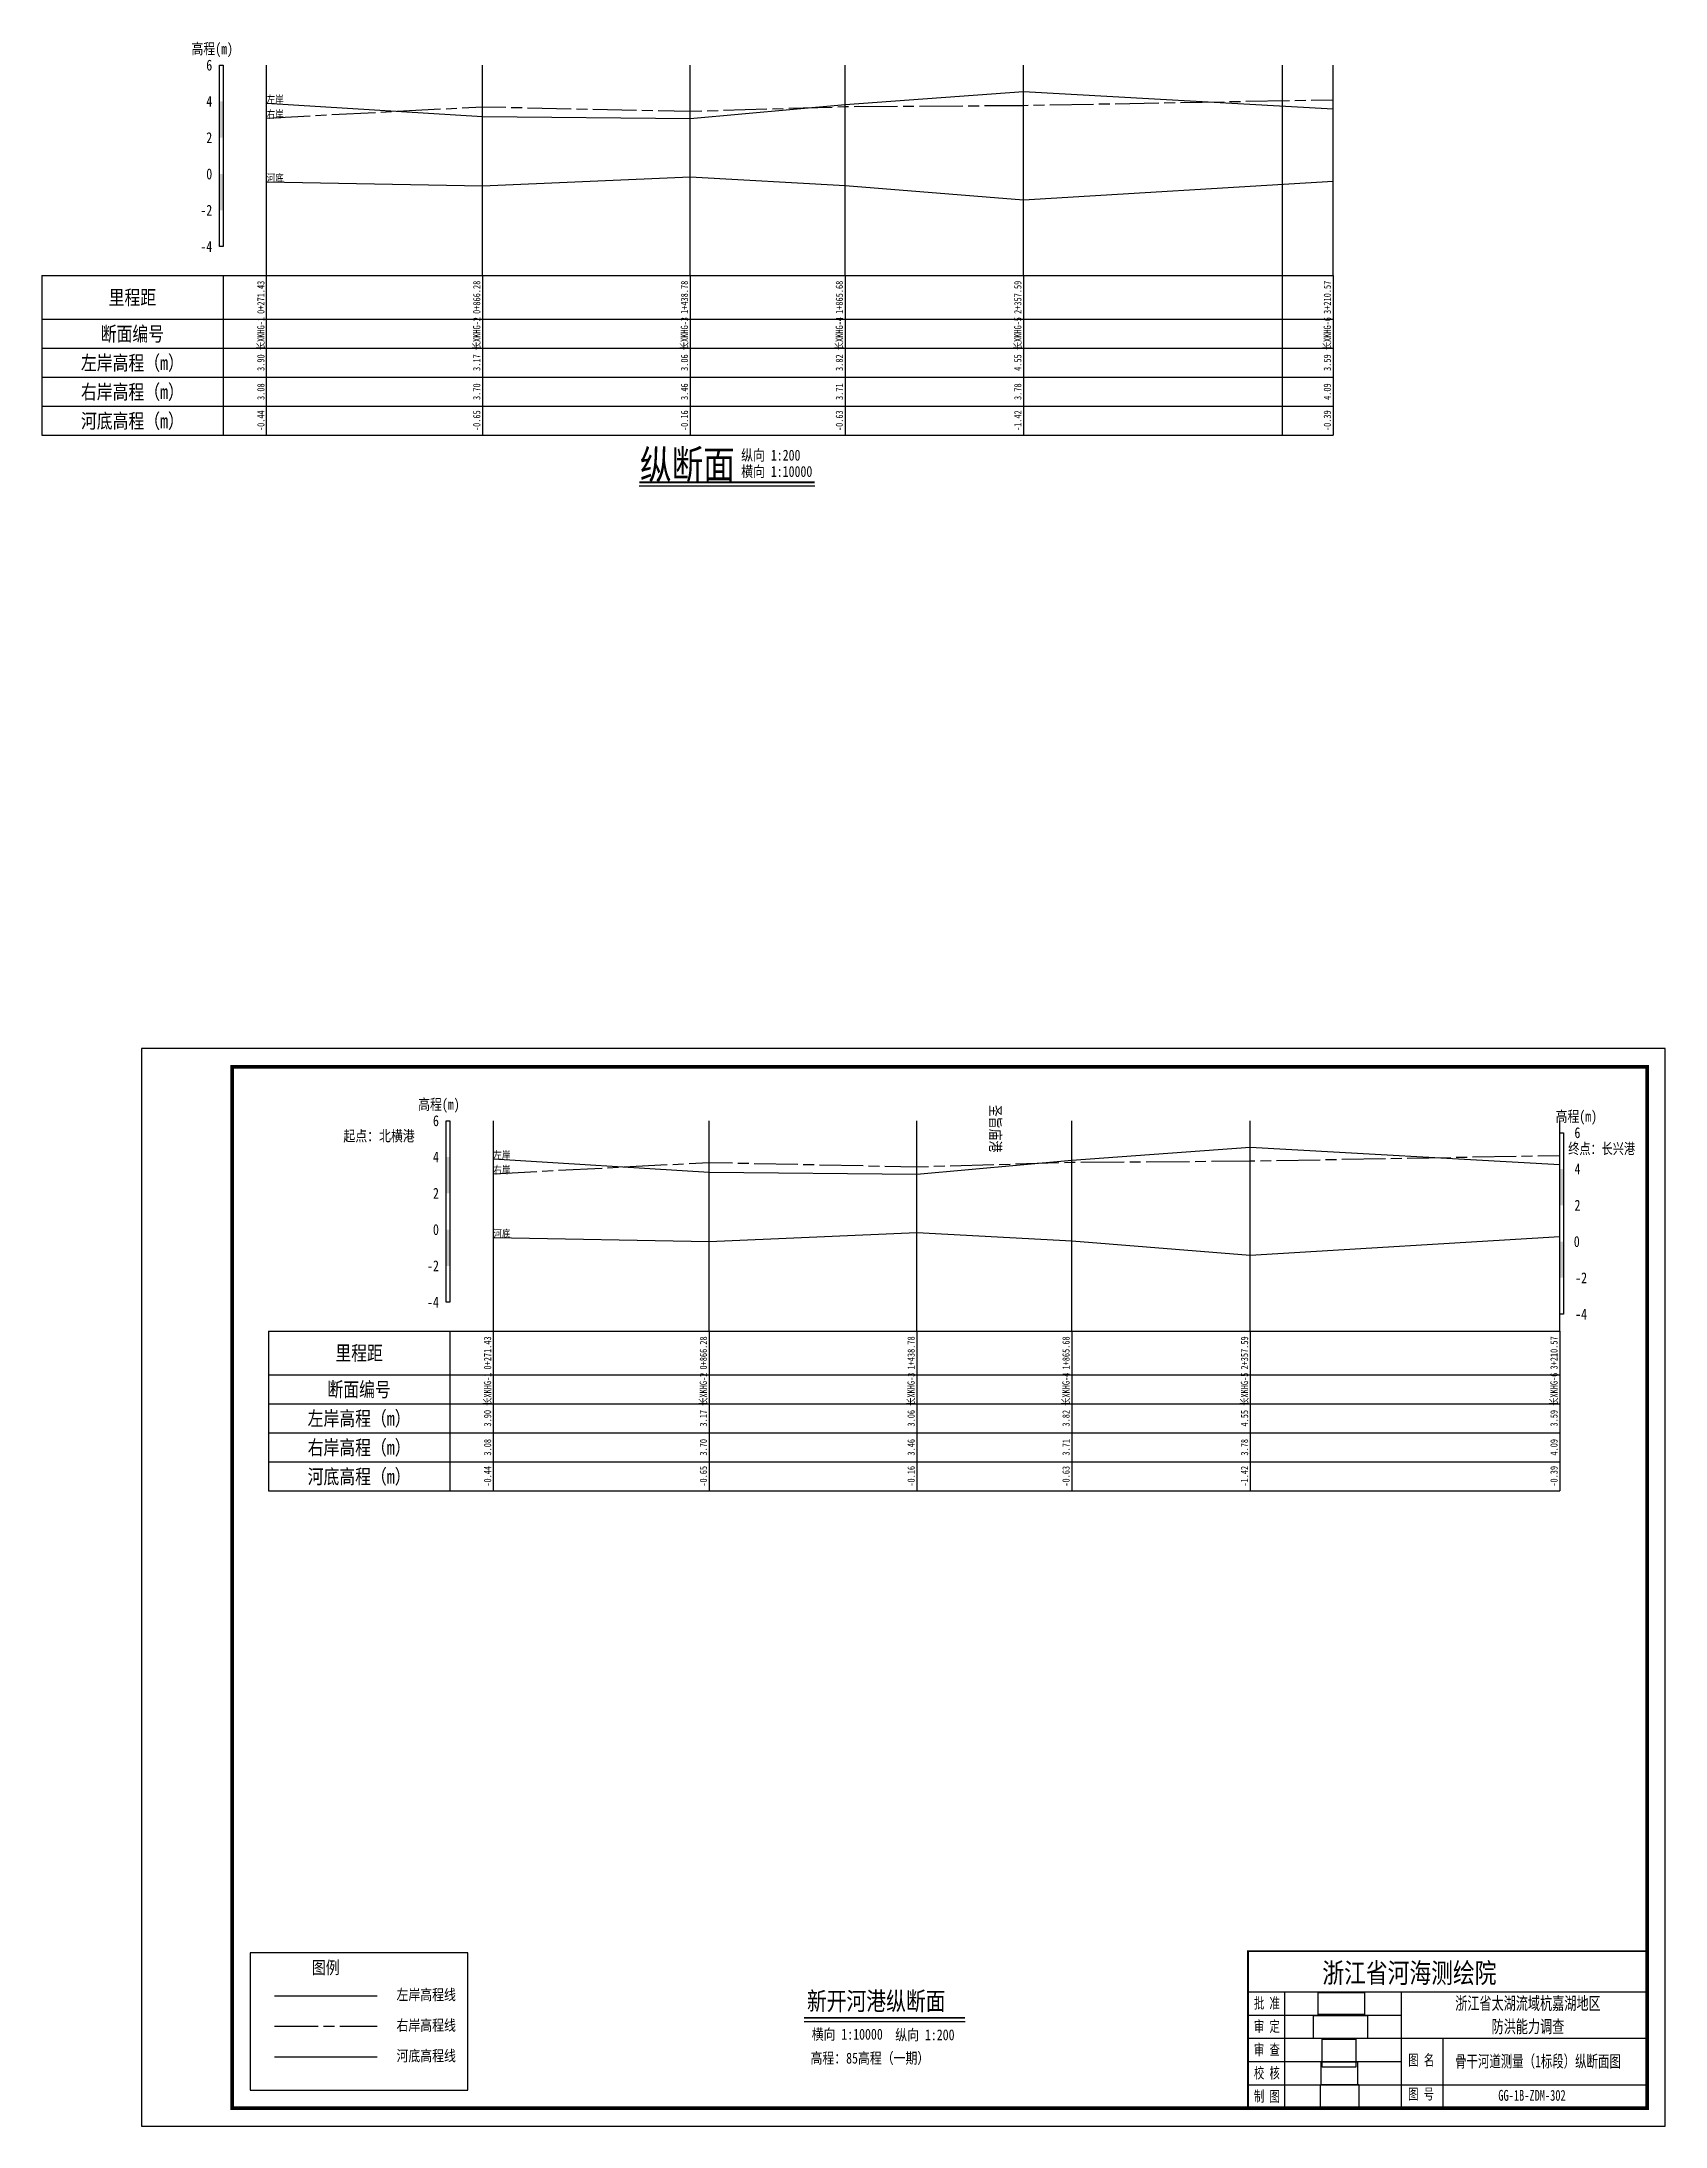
# Model space of a CAD drawing. Extents: x 529382 to 534001, y 3419856 to 3423811.
# Drawn here: x 533554 to 534001, y 3419856 to 3420430 of the extents above; entities that cross this region are included whole.
import ezdxf
from ezdxf.enums import TextEntityAlignment as Align

# ---------------------------------------------------------------- set-up
doc = ezdxf.new("R2010")
doc.units = 0
doc.header["$LTSCALE"] = 0.5
doc.linetypes.add('ACAD_ISO08W100', pattern=[36, 24, -3, 6, -3])
doc.layers.get('0').update_dxf_attribs({"linetype": 'CONTINUOUS'})
for name, color, linetype, lineweight in [('00右岸断面线', 5, 'ACAD_ISO08W100', 30), ('00左岸断面线', 6, 'CONTINUOUS', 30), ('00河底高程', 2, 'CONTINUOUS', 30), ('xxxx', 6, 'CONTINUOUS', 30)]:
    doc.layers.add(name, color=color, linetype=linetype, lineweight=lineweight)
for name, color, linetype in [('tab', 9, 'CONTINUOUS'), ('TEXT', 7, 'CONTINUOUS'), ('zdm1', 2, 'CONTINUOUS'), ('zh', 9, 'CONTINUOUS'), ('图框', 7, 'CONTINUOUS'), ('标注', 7, 'CONTINUOUS'), ('纵断面曲线名称', 7, 'CONTINUOUS'), ('高程标尺', 3, 'CONTINUOUS')]:
    doc.layers.add(name, color=color, linetype=linetype)
doc.styles.add('HZ', font='fangsong_GB2312.ttf', dxfattribs={"width": 0.8})
doc.styles.add('tk2', font='fangsong_GB2312.ttf', dxfattribs={"width": 0.8})
doc.styles.add('交叉标注', font='fangsong_GB2312.ttf', dxfattribs={"width": 0.8})
doc.styles.add('黑体2', font='simhei.ttf', dxfattribs={"width": 0.75, "height": 3})
picture_1 = doc.add_image_def('image1.tif', size_in_pixel=(413, 175))
picture_2 = doc.add_image_def('image2.tif', size_in_pixel=(364, 223))
picture_3 = doc.add_image_def('image3.tif', size_in_pixel=(379, 181))
picture_4 = doc.add_image_def('image4.tif', size_in_pixel=(244, 153))
picture_5 = doc.add_image_def('image5.tif', size_in_pixel=(332, 273))

msp = doc.modelspace()

# ---------------------------------------------------------------- texts
at = {"layer": 'tab', "color": 3, "style": 'HZ', "width": 0.8}
for s, height, p in [('里程距', 3.999, (533578.77, 3420359.99)), ('断面编号', 3.999, (533578.77, 3420349.99)), ('左岸高程（m）', 3.999, (533578.77, 3420341.99)), ('右岸高程（m）', 3.999, (533578.77, 3420333.99)), ('河底高程（m）', 3.999, (533578.77, 3420325.99)), ('纵断面', 8, (533731.73, 3420313.99)), ('里程距', 3.999, (533641.25, 3420069.06)), ('断面编号', 3.999, (533641.25, 3420059.06)), ('左岸高程（m）', 3.999, (533641.25, 3420051.06)), ('右岸高程（m）', 3.999, (533641.25, 3420043.06)), ('河底高程（m）', 3.999, (533641.25, 3420035.06))]:
    msp.add_text(s, height=height, dxfattribs=at).set_placement(p, align=Align.MIDDLE)
for s, p in [('0+271.43', (533615.77, 3420359.99)), ('0+866.28', (533675.26, 3420359.99)), ('1+438.78', (533732.51, 3420359.99)), ('1+865.68', (533775.2, 3420359.99)), ('2+357.59', (533824.39, 3420359.99)), ('3+210.57', (533909.69, 3420359.99)), ('长XKHG-1', (533615.77, 3420349.99)), ('长XKHG-2', (533675.26, 3420349.99)), ('长XKHG-3', (533732.51, 3420349.99)), ('长XKHG-4', (533775.2, 3420349.99)), ('长XKHG-5', (533824.39, 3420349.99)), ('长XKHG-6', (533909.69, 3420349.99)), ('3.90', (533615.77, 3420341.99)), ('3.17', (533675.26, 3420341.99)), ('3.06', (533732.51, 3420341.99)), ('3.82', (533775.2, 3420341.99)), ('4.55', (533824.39, 3420341.99)), ('3.59', (533909.69, 3420341.99)), ('3.08', (533615.77, 3420333.99)), ('3.70', (533675.26, 3420333.99)), ('3.46', (533732.51, 3420333.99)), ('3.71', (533775.2, 3420333.99)), ('3.78', (533824.39, 3420333.99)), ('4.09', (533909.69, 3420333.99)), ('-0.44', (533615.77, 3420325.99)), ('-0.65', (533675.26, 3420325.99)), ('-0.16', (533732.51, 3420325.99)), ('-0.63', (533775.2, 3420325.99)), ('-1.42', (533824.39, 3420325.99)), ('-0.39', (533909.69, 3420325.99)), ('0+271.43', (533678.25, 3420069.06)), ('0+866.28', (533737.73, 3420069.06)), ('1+438.78', (533794.98, 3420069.06)), ('1+865.68', (533837.67, 3420069.06)), ('2+357.59', (533886.87, 3420069.06)), ('3+210.57', (533972.16, 3420069.06)), ('长XKHG-1', (533678.25, 3420059.06)), ('长XKHG-2', (533737.73, 3420059.06)), ('长XKHG-3', (533794.98, 3420059.06)), ('长XKHG-4', (533837.67, 3420059.06)), ('长XKHG-5', (533886.87, 3420059.06)), ('长XKHG-6', (533972.16, 3420059.06)), ('3.90', (533678.25, 3420051.06)), ('3.17', (533737.73, 3420051.06)), ('3.06', (533794.98, 3420051.06)), ('3.82', (533837.67, 3420051.06)), ('4.55', (533886.87, 3420051.06)), ('3.59', (533972.16, 3420051.06)), ('3.08', (533678.25, 3420043.06)), ('3.70', (533737.73, 3420043.06)), ('3.46', (533794.98, 3420043.06)), ('3.71', (533837.67, 3420043.06)), ('3.78', (533886.87, 3420043.06)), ('4.09', (533972.16, 3420043.06)), ('-0.44', (533678.25, 3420035.06)), ('-0.65', (533737.73, 3420035.06)), ('-0.16', (533794.98, 3420035.06)), ('-0.63', (533837.67, 3420035.06)), ('-1.42', (533886.87, 3420035.06)), ('-0.39', (533972.16, 3420035.06))]:
    msp.add_text(s, height=2, rotation=90, dxfattribs=at).set_placement(p, align=Align.BOTTOM_CENTER)
for s, p in [('纵向 1:200', (533746.55, 3420314.99)), ('横向 1:10000', (533746.55, 3420310.49))]:
    msp.add_text(s, height=3, dxfattribs=at).set_placement(p)
at = {"layer": '图框', "color": 0, "style": 'HZ', "width": 0.8}
msp.add_text('新开河港纵断面', height=5, dxfattribs=at).set_placement((533783.77, 3419890.51), align=Align.MIDDLE)
for s, p in [('横向 1:10000', (533765.97, 3419879.8)), ('纵向 1:200', (533789.02, 3419879.63)), ('高程：85高程（一期）', (533765.66, 3419873.21))]:
    msp.add_text(s, height=3, dxfattribs=at).set_placement(p)
at = {"layer": '标注', "linetype": 'Continuous', "style": '交叉标注', "width": 0.8}
msp.add_text('圣旨庙港 ', height=3, rotation=270, dxfattribs=at).set_placement((533815.14, 3420137.42))
at = {"layer": '标注', "linetype": 'Continuous'}
for s, style, width, p in [('起点：北横港 ', 'HZ', 0.8, (533647.56, 3420128.91)), ('终点：长兴港 ', '黑体2', 0.75, (533984.47, 3420125.42))]:
    msp.add_text(s, height=3, dxfattribs=dict(at, style=style, width=width)).set_placement(p, align=Align.MIDDLE)
at = {"layer": '纵断面曲线名称', "color": 2, "style": 'HZ', "width": 0.8}
for p in [(533615.77, 3420413.49), (533678.25, 3420122.56)]:
    msp.add_text('左岸', height=2.1, dxfattribs=at).set_placement(p)
at = {"layer": '纵断面曲线名称', "color": 3, "style": 'HZ', "width": 0.8}
for p in [(533615.77, 3420409.39), (533678.25, 3420118.46)]:
    msp.add_text('右岸', height=2.1, dxfattribs=at).set_placement(p)
at = {"layer": '纵断面曲线名称', "color": 4, "style": 'HZ', "width": 0.8}
for p in [(533615.77, 3420391.79), (533678.25, 3420100.86)]:
    msp.add_text('河底', height=2.1, dxfattribs=at).set_placement(p)
at = {"layer": '高程标尺', "style": 'HZ', "width": 0.8}
for p in [(533600.77, 3420426.99), (533663.25, 3420136.06), (533976.72, 3420132.76)]:
    msp.add_text('高程(m)', height=3, dxfattribs=at).set_placement(p, align=Align.CENTER)
for s, p in [('6', (533600.77, 3420423.99)), ('4', (533600.77, 3420413.99)), ('2', (533600.77, 3420403.99)), ('0', (533600.77, 3420393.99)), ('-2', (533600.77, 3420383.99)), ('-4', (533600.77, 3420373.99)), ('6', (533663.25, 3420133.06)), ('6', (533977.84, 3420129.76)), ('4', (533663.25, 3420123.06)), ('4', (533977.88, 3420119.76)), ('2', (533663.25, 3420113.06)), ('2', (533977.86, 3420109.76)), ('0', (533663.25, 3420103.06)), ('0', (533977.66, 3420099.76)), ('-2', (533663.25, 3420093.06)), ('-2', (533979.68, 3420089.76)), ('-4', (533663.25, 3420083.06)), ('-4', (533979.68, 3420079.76))]:
    msp.add_text(s, height=3, dxfattribs=at).set_placement(p, align=Align.MIDDLE_RIGHT)

# ---------------------------------------------------------------- blocks, each defined once
blk = doc.blocks.new('A$C0B9647FD')
at = {"lineweight": 100, "const_width": 0.5}
blk.add_lwpolyline([(0, 43.28), (-110, 43.28), (-110, 0), (0, 0), (0, 43.28)], dxfattribs=at)
at = {"layer": 'TEXT', "color": 0}
for p, q in [((-110, 32.08, 0), (0, 32.08, 0)), ((-99.92, 32.08, 0), (-99.92, 6.42, 0)), ((-67.83, 32.08, 0), (-67.83, 6.42, 0)), ((-110, 25.67, 0), (-67.83, 25.67, 0)), ((-110, 19.25, 0), (-67.83, 19.25, 0)), ((-67.83, 19.25, 0), (0, 19.25, 0)), ((-56.35, 19.25, 0), (-56.35, 0, 0)), ((-110, 12.83, 0), (-67.83, 12.83, 0)), ((-110, 6.42, 0), (0, 6.42, 0)), ((-99.92, 6.42, 0), (-99.92, 0, 0)), ((-67.83, 6.42, 0), (-67.83, 0, 0))]:
    blk.add_line(p, q, dxfattribs=at)
at = {"layer": 'TEXT', "color": 7, "ltscale": 8, "style": 'tk2'}
for tag, p, height, width in [('浙江省水利水电技术咨询中心', (-89.53, 34.51, 0), 5.5, 0.8), ('批准', (-108.38, 27.45, 0), 3, 0.7), ('审定', (-108.38, 21.04, 0), 3, 0.7), ('审 查', (-108.38, 14.62, 0), 3, 0.7), ('校 核', (-108.38, 8.2, 0), 3, 0.7), ('图名', (-65.84, 11.75, 0), 3, 0.7), ('制 图', (-108.38, 1.79, 0), 3, 0.7), ('图号', (-65.89, 2.42, 0), 3, 0.7)]:
    blk.add_attdef(tag, p, '', height=height, dxfattribs=dict(at, width=width))
at = {"layer": 'TEXT', "color": 0, "style": 'tk2', "width": 0.7}
for tag, height, p in [('浙江省太湖流域杭嘉湖地区', 3.5, (-32.86, 28.9, -206.67)), ('防洪能力调查', 3.5, (-32.86, 22.5, -206.67)), ('骨干河道测量（*标段）水系图', 3.3, (-30.1, 12.93, -206.67)), ('HJH-01', 3, (-31.74, 3.53, -206.67))]:
    blk.add_attdef(tag, text='', height=height, dxfattribs=at).set_placement(p, align=Align.MIDDLE_CENTER)
blk = doc.blocks.new('A$C72737839')
at = {"linetype": 'Continuous'}
blk.add_lwpolyline([(59.94, 0), (59.94, 37.85), (0, 37.85)], dxfattribs=at)
at = {"linetype": 'Continuous', "flags": 128}
for points in [[(0, 37.85), (0, 0)], [(0, 0), (59.94, 0)]]:
    blk.add_lwpolyline(points, dxfattribs=at)
at = {"layer": '00右岸断面线', "color": 5, "lineweight": 30}
blk.add_line((6.73, 17.55), (35.02, 17.55), dxfattribs=at)
at = {"layer": '00河底高程', "color": 2, "lineweight": 30}
blk.add_line((6.73, 9.13), (35.02, 9.13), dxfattribs=at)
at = {"layer": 'xxxx', "color": 6, "lineweight": 30}
blk.add_line((6.73, 25.97), (35.02, 25.97), dxfattribs=at)
at = {"layer": 'tab', "color": 0, "style": 'HZ', "width": 0.8}
blk.add_text('图例', height=3.5, dxfattribs=at).set_placement((20.83, 33.8), align=Align.MIDDLE)
at = {"layer": 'zdm1', "linetype": 'Continuous', "style": 'HZ', "width": 0.8}
for s, p in [('左岸高程线', (48.5, 26.33)), ('右岸高程线', (48.5, 17.91)), ('河底高程线', (48.5, 9.49))]:
    blk.add_text(s, height=3, dxfattribs=at).set_placement(p, align=Align.MIDDLE)

# ---------------------------------------------------------------- linework, layer by layer
at = {"layer": '00右岸断面线', "flags": 128}
for points in [[(533615.77, 3420409.39), (533675.26, 3420412.49), (533732.51, 3420411.29), (533775.2, 3420412.54), (533824.39, 3420412.89), (533909.69, 3420414.44)], [(533678.25, 3420118.46), (533737.73, 3420121.56), (533794.98, 3420120.36), (533837.67, 3420121.61), (533886.87, 3420121.96), (533972.16, 3420123.51)]]:
    msp.add_lwpolyline(points, dxfattribs=at)
at = {"layer": '00左岸断面线', "flags": 128}
for points in [[(533615.77, 3420413.49), (533675.26, 3420409.84), (533732.51, 3420409.29), (533775.2, 3420413.09), (533824.39, 3420416.74), (533909.69, 3420411.94)], [(533678.25, 3420122.56), (533737.73, 3420118.91), (533794.98, 3420118.36), (533837.67, 3420122.16), (533886.87, 3420125.81), (533972.16, 3420121.01)]]:
    msp.add_lwpolyline(points, dxfattribs=at)
at = {"layer": '00河底高程', "flags": 128}
for points in [[(533615.77, 3420391.79), (533675.26, 3420390.74), (533732.51, 3420393.19), (533775.2, 3420390.84), (533824.39, 3420386.89), (533909.69, 3420392.04)], [(533678.25, 3420100.86), (533737.73, 3420099.81), (533794.98, 3420102.26), (533837.67, 3420099.91), (533886.87, 3420095.96), (533972.16, 3420101.11)]]:
    msp.add_lwpolyline(points, dxfattribs=at)
at = {"layer": 'tab'}
for p, q in [((533553.77, 3420365.99), (533909.69, 3420365.99)), ((533553.77, 3420365.99), (533553.77, 3420321.99)), ((533603.77, 3420365.99), (533603.77, 3420321.99)), ((533615.77, 3420321.99), (533615.77, 3420365.99)), ((533675.26, 3420365.99), (533675.26, 3420321.99)), ((533732.51, 3420365.99), (533732.51, 3420321.99)), ((533775.2, 3420365.99), (533775.2, 3420321.99)), ((533824.39, 3420365.99), (533824.39, 3420321.99)), ((533895.77, 3420321.99), (533895.77, 3420365.99)), ((533909.69, 3420365.99), (533909.69, 3420321.99)), ((533553.77, 3420353.99), (533909.69, 3420353.99)), ((533553.77, 3420345.99), (533909.69, 3420345.99)), ((533553.77, 3420337.99), (533909.69, 3420337.99)), ((533553.77, 3420329.99), (533909.69, 3420329.99)), ((533553.77, 3420321.99), (533909.69, 3420321.99)), ((533616.25, 3420075.06), (533616.25, 3420031.06)), ((533616.25, 3420075.06), (533972.16, 3420075.06)), ((533616.25, 3420075.06), (533616.25, 3420031.06)), ((533666.25, 3420075.06), (533666.25, 3420031.06)), ((533678.25, 3420031.06), (533678.25, 3420075.06)), ((533737.73, 3420075.06), (533737.73, 3420031.06)), ((533794.98, 3420075.06), (533794.98, 3420031.06)), ((533837.67, 3420075.06), (533837.67, 3420031.06)), ((533886.87, 3420075.06), (533886.87, 3420031.06)), ((533972.16, 3420075.06), (533972.16, 3420031.06)), ((533616.25, 3420063.06), (533972.16, 3420063.06)), ((533616.25, 3420055.06), (533972.16, 3420055.06)), ((533616.25, 3420047.06), (533972.16, 3420047.06)), ((533616.25, 3420039.06), (533972.16, 3420039.06)), ((533616.25, 3420031.06), (533972.16, 3420031.06))]:
    msp.add_line(p, q, dxfattribs=at)
at = {"layer": 'tab', "color": 9, "const_width": 0.5, "flags": 128}
msp.add_lwpolyline([(533718.44, 3420308.99), (533766.81, 3420308.99)], dxfattribs=at)
at = {"layer": 'tab', "color": 9, "flags": 128}
msp.add_lwpolyline([(533718.44, 3420307.99), (533766.81, 3420307.99)], dxfattribs=at)
at = {"layer": 'zh', "color": 6}
for p, q in [((533615.77, 3420365.99), (533615.77, 3420423.99)), ((533675.26, 3420365.99), (533675.26, 3420423.99)), ((533732.51, 3420365.99), (533732.51, 3420423.99)), ((533775.2, 3420365.99), (533775.2, 3420423.99)), ((533824.39, 3420365.99), (533824.39, 3420423.99)), ((533909.69, 3420365.99), (533909.69, 3420423.99)), ((533678.25, 3420075.06), (533678.25, 3420133.06)), ((533737.73, 3420075.06), (533737.73, 3420133.06)), ((533794.98, 3420075.06), (533794.98, 3420133.06)), ((533837.67, 3420075.06), (533837.67, 3420133.06)), ((533886.87, 3420075.06), (533886.87, 3420133.06)), ((533972.16, 3420075.06), (533972.16, 3420133.06))]:
    msp.add_line(p, q, dxfattribs=at)
at = {"layer": 'zh'}
msp.add_line((533895.77, 3420365.99), (533895.77, 3420423.99), dxfattribs=at)
at = {"layer": '图框', "flags": 128}
msp.add_lwpolyline([(533581.25, 3419855.92), (534001.25, 3419855.92), (534001.25, 3420152.92), (533581.25, 3420152.92)], close=True, dxfattribs=at)
at = {"layer": '图框', "const_width": 1, "flags": 128}
msp.add_lwpolyline([(533606.25, 3419860.92), (533996.25, 3419860.92), (533996.25, 3420147.92), (533606.25, 3420147.92)], close=True, dxfattribs=at)
at = {"layer": '图框', "color": 0, "const_width": 0.5, "flags": 128}
msp.add_lwpolyline([(533763.91, 3419885.81), (533808.27, 3419885.81)], dxfattribs=at)
at = {"layer": '图框', "color": 0, "flags": 128}
msp.add_lwpolyline([(533763.91, 3419884.81), (533808.27, 3419884.81)], dxfattribs=at)
at = {"layer": '高程标尺', "flags": 128}
for points in [[(533602.77, 3420373.99), (533602.77, 3420423.99), (533603.77, 3420423.99), (533603.77, 3420373.99)], [(533665.25, 3420083.06), (533665.25, 3420133.06), (533666.25, 3420133.06), (533666.25, 3420083.06)], [(533972.16, 3420079.76), (533972.16, 3420129.76), (533973.16, 3420129.76), (533973.16, 3420079.76)]]:
    msp.add_lwpolyline(points, close=True, dxfattribs=at)
at = {"layer": '高程标尺'}
for points in [[(533602.77, 3420403.99), (533603.77, 3420403.99), (533602.77, 3420413.99), (533603.77, 3420413.99)], [(533602.77, 3420383.99), (533603.77, 3420383.99), (533602.77, 3420393.99), (533603.77, 3420393.99)], [(533665.25, 3420113.06), (533666.25, 3420113.06), (533665.25, 3420123.06), (533666.25, 3420123.06)], [(533972.16, 3420109.76), (533973.16, 3420109.76), (533972.16, 3420119.76), (533973.16, 3420119.76)], [(533665.25, 3420093.06), (533666.25, 3420093.06), (533665.25, 3420103.06), (533666.25, 3420103.06)], [(533972.16, 3420089.76), (533973.16, 3420089.76), (533972.16, 3420099.76), (533973.16, 3420099.76)]]:
    msp.add_solid(points, dxfattribs=at)

# ---------------------------------------------------------------- block references
at = {"layer": '图框', "linetype": 'Continuous'}
msp.add_blockref('A$C72737839', (533611.25, 3419865.92), dxfattribs=at)
msp.add_blockref('A$C0B9647FD', (533996.25, 3419860.92), dxfattribs=at).add_auto_attribs({'图号': '图 号', '图名': '图 名', '批准': '批 准', '校 核': '校 核', '审 查': '审 查', '审定': '审 定', '制 图': '制 图', '浙江省水利水电技术咨询中心': '浙江省河海测绘院', 'HJH-01': 'GG-1B-ZDM-302', '骨干河道测量（*标段）水系图': '骨干河道测量（1标段）纵断面图', '浙江省太湖流域杭嘉湖地区': '浙江省太湖流域杭嘉湖地区', '防洪能力调查': '防洪能力调查'})

msp.set_redraw_order([(e.dxf.handle, doc.entitydb.next_handle()) for e in msp.query("TEXT MTEXT ATTDEF DIMENSION ARC_DIMENSION")])  # texts and dimensions are drawn at this point

# ---------------------------------------------------------------- pictures from other files: only their frames are drawn
at = {"linetype": 'Continuous'}
image = msp.add_image(picture_3, insert=(533905.56, 3419886.71), size_in_units=(12.82, 6.12), dxfattribs=at)
image.dxf.flags = 15
image = msp.add_image(picture_1, insert=(533904.26, 3419880.16, 0), size_in_units=(14.89, 6.31), dxfattribs=at)
image.dxf.flags = 15
image = msp.add_image(picture_5, insert=(533906.66, 3419872.24), size_in_units=(9.33, 7.67), dxfattribs=at)
image.dxf.flags = 15
image = msp.add_image(picture_4, insert=(533906.37, 3419867.36), size_in_units=(10.01, 6.28), dxfattribs=at)
image.dxf.flags = 15
image = msp.add_image(picture_2, insert=(533906.18, 3419860.93), size_in_units=(10.62, 6.51), dxfattribs=at)
image.dxf.flags = 15

doc.saveas('drawing.dxf')
